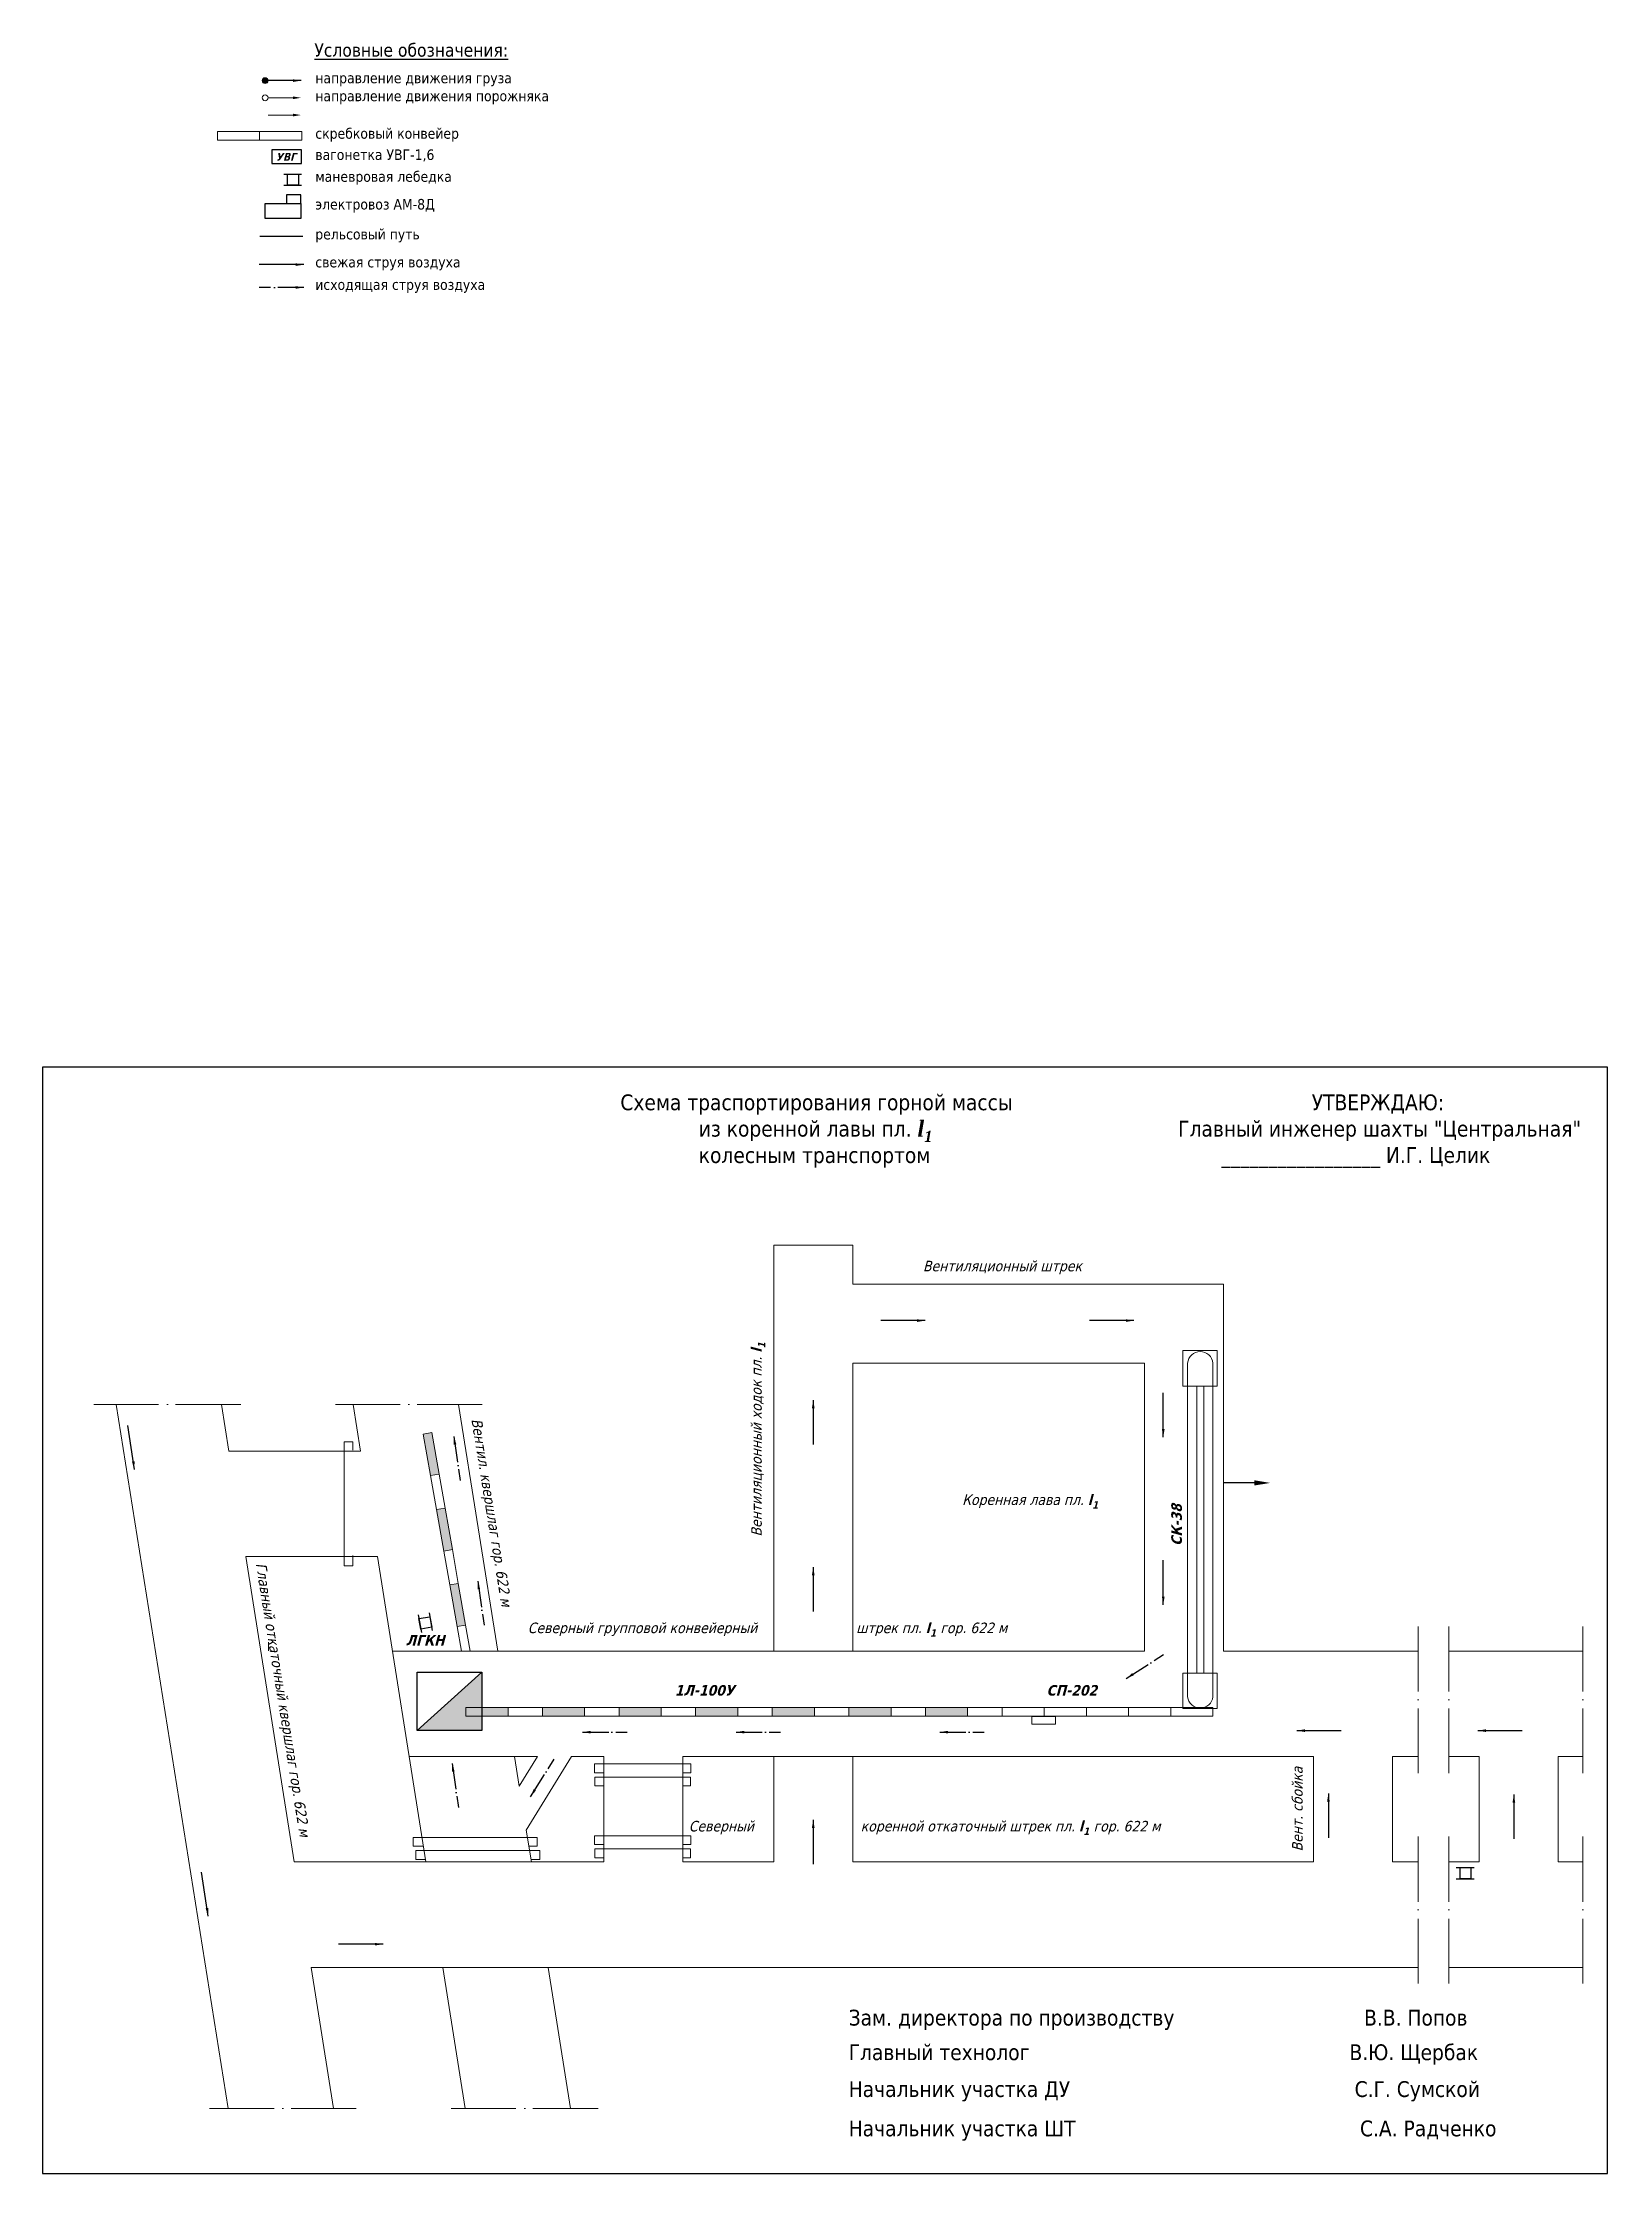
# Model space of a CAD drawing. Header units: millimetres. Extents: x 11621 to 12126, y -204 to 189.
# Drawn here: x 11621.1 to 11909.2, y -203.7 to 188.6 of the extents above; entities that cross this region are included whole.
import ezdxf

# ---------------------------------------------------------------- set-up
doc = ezdxf.new("R2010")
doc.units = ezdxf.units.MM
doc.linetypes.add('ACAD_ISO04W100', pattern=[30, 24, -3, 0, -3])
doc.styles.get("Standard").update_dxf_attribs({"font": 'TAHOMA.TTF'})
doc.dimstyles.new('ISO-25', dxfattribs={"dimtxt": 2.5, "dimasz": 2.5, "dimexe": 1.25, "dimexo": 0.625, "dimtad": 1, "dimdec": 0, "dimlfac": 50, "dimtxsty": 'Standard', "dimcen": 2.5, "dimadec": 0, "dimazin": 0, "dimtfac": 1, "dimtdec": 0, "dimtmove": 0, "dimatfit": 3, "dimfxl": 1, "dimarcsym": 0})

msp = doc.modelspace()

# ---------------------------------------------------------------- texts
at = {"attachment_point": 1}
for s, insert, char_height, width in [('\\A1;\\pi20.556;{\\LУсловные обозначения:}', (11650.59, 188.41), 2.425, 77.4476), ('\\A1;направление движения груза', (11671.31, 183.03), 1.94, 77.4476), ('\\A1;направление движения порожняка', (11671.31, 179.72), 1.94, 77.4476), ('\\A1;скребковый конвейер', (11671.31, 172.81), 1.94, 77.4476), ('\\A1;вагонетка УВГ-1,6', (11671.31, 168.9), 1.94, 77.4476), ('\\A1;{\\fTahoma|b1|i1|c204|p34;УВГ}', (11664.04, 168.27), 1.455, 77.4476), ('\\A1;маневровая лебедка', (11671.31, 164.88), 1.94, 77.4476), ('\\A1;электровоз АМ-8Д', (11671.31, 159.78), 1.94, 77.4476), ('\\A1;рельсовый путь', (11671.31, 154.27), 1.94, 77.4476), ('\\A1;свежая струя воздуха', (11671.31, 149.12), 1.94, 77.4476), ('\\A1;исходящая струя воздуха', (11671.31, 144.98), 1.94, 77.4476), ('\\A1;\\pi2.5442;Схема траспортирования горной массы \\P\\pi16.983;из коренной лавы пл. {\\fTimes New Roman|b1|i1|c0|p18;l\\H0.7x;\\S^ 1;\\H1.4286x;\\P\\pi17.641;}колесным транспортом', (11724.93, -5.09), 2.91, 77.4476), ('\\A1;\\pi26.267;УТВЕРЖДАЮ:\\P\\pi1.6697;Главный инженер шахты "Центральная"\\P\\pi9.659;_________________ И.Г. Целик', (11828.5, -5.09), 2.91, 77.4476), ('\\A1;\\pi64.077;{\\fTahoma|b0|i1|c204|p34;Вентиляционный штрек}', (11719.11, -35.72), 1.94, 157.689), ('\\A1;\\pi37.109;{\\fTahoma|b0|i1|c204|p34;Коренная лава пл. \\fTahoma|b1|i1|c204|p34;l\\H0.7x;\\S^ 1;\\H1.4286x; }', (11753.29, -78.74), 1.94, 99.7295), ('\\A1;\\pi74.873;{\\fTahoma|b1|i1|c204|p34;ЛГКН}', (11613.08, -104.62), 1.94, 157.689), ('\\A1;\\pi3.8184;{\\fTahoma|b0|i1|c204|p34;Северный групповой конвейерный                         штрек пл. \\fTahoma|b1|i1|c204|p34;l\\H0.7x;\\S^ 1;\\H1.4286x; \\fTahoma|b0|i1|c204|p34;гор. 622 м}', (11706.6, -102.34), 1.94, 99.7295), ('\\A1;\\pi72.731;{\\fTahoma|b1|i1|c204|p34;1Л-100У}', (11664.76, -113.84), 1.94, 157.689), ('\\A1;\\pi73.734;{\\fTahoma|b1|i1|c204|p34;СП-202}', (11732.2, -113.84), 1.94, 157.689), ('\\A1;\\pi33.467;{\\fTahoma|b0|i1|c204|p34;Северный                           коренной откаточный штрек пл. \\fTahoma|b1|i1|c204|p34;l\\H0.7x;\\S^ 1;\\H1.4286x; \\fTahoma|b0|i1|c204|p34;гор. 622 м}', (11706.6, -138.85), 1.94, 157.689), ('\\A1;Зам. директора по производству                                В.В. Попов', (11769.51, -173.62), 2.91, 133.5338), ('\\A1;Главный технолог                                                      В.Ю. Щербак', (11769.51, -179.99), 2.91, 133.5338), ('\\A1;Начальник участка ДУ                                                С.Г. Сумской', (11769.51, -186.77), 2.91, 133.5338), ('\\A1;Начальник участка ШТ                                                С.А. Радченко', (11769.51, -194.01), 2.91, 133.5338)]:
    msp.add_mtext(s, dxfattribs=dict(at, insert=insert, char_height=char_height, width=width))
at = {"char_height": 1.94, "attachment_point": 1}
for s, insert, width, rotation in [('\\A1;\\pi31.83;{\\fTahoma|b0|i1|c204|p34;Вентиляционный ходок пл. \\fTahoma|b1|i1|c204|p34;l\\H0.7x;\\S^ 1;\\H1.4286x; }', (11751.56, -118.33), 99.7295, 90), ('\\A1;\\pi32.084;{\\fTahoma|b0|i1|c204|p34;Вентил. квершлаг гор. 622 м}', (11696.85, -32.94), 99.7295, 279.1464), ('\\A1;\\pi74.665;{\\fTahoma|b1|i1|c204|p34;СК-38}', (11828.91, -162.86), 157.689, 90), ('\\A1;\\pi23.971;{\\fTahoma|b0|i1|c204|p34;Главный откаточный квершлаг гор. 622 м}', (11658.44, -67.5), 99.7295, 279.1464), ('\\A1;\\pi70.96;{\\fTahoma|b0|i1|c204|p34;Вент. сбойка}', (11851.15, -215.43), 157.689, 90)]:
    msp.add_mtext(s, dxfattribs=dict(at, insert=insert, width=width, rotation=rotation))

# ---------------------------------------------------------------- hatches: boundary and pattern name
at = {"lineweight": 15}
h = msp.add_hatch(color=7, dxfattribs=at)
edge = h.paths.add_edge_path()
edge.add_arc((11662.07, 181.57), 0.541, 0, 360)
at = {"lineweight": 30}
h = msp.add_hatch(color=9, dxfattribs=at)
h.paths.add_polyline_path([(11698.98, -102.78), (11697.64, -95.13), (11696.06, -95.41), (11697.4, -103.06)])
h.paths.add_polyline_path([(11696.55, -88.89), (11695.21, -81.24), (11693.63, -81.52), (11694.97, -89.17)])
h.paths.add_polyline_path([(11694.11, -75), (11692.77, -67.35), (11691.19, -67.63), (11692.53, -75.28)])
msp.add_hatch(color=7, dxfattribs=at).paths.add_polyline_path([(11702, -111.48), (11702, -122.19), (11690.05, -122.19)])
h = msp.add_hatch(color=9, dxfattribs=at)
h.paths.add_polyline_path([(11791.41, -117.98), (11783.64, -117.98), (11783.64, -119.59), (11791.41, -119.59)])
h.paths.add_polyline_path([(11777.31, -117.98), (11769.54, -117.98), (11769.54, -119.59), (11777.31, -119.59)])
h.paths.add_polyline_path([(11763.21, -117.98), (11755.44, -117.98), (11755.44, -119.59), (11763.21, -119.59)])
h.paths.add_polyline_path([(11749.1, -117.98), (11741.34, -117.98), (11741.34, -119.59), (11749.1, -119.59)])
h.paths.add_polyline_path([(11735, -117.98), (11727.24, -117.98), (11727.24, -119.59), (11735, -119.59)])
h.paths.add_polyline_path([(11720.9, -117.98), (11713.13, -117.98), (11713.13, -119.59), (11720.9, -119.59)])
h.paths.add_polyline_path([(11706.8, -117.98), (11699.03, -117.98), (11699.03, -119.59), (11706.8, -119.59)])

# ---------------------------------------------------------------- linework, layer by layer
at = {"color": 7, "lineweight": 30}
for p, q in [((11665.49, 164.37), (11668.8, 164.37)), ((11665.49, 162.33), (11668.8, 162.33)), ((11669, 152.86), (11661.08, 152.86)), ((11690.27, -100.89), (11690.84, -104.15)), ((11692.28, -100.53), (11692.85, -103.8)), ((11690.05, -122.19), (11702, -111.48)), ((11881.35, -147.45), (11884.66, -147.45)), ((11881.35, -149.49), (11884.66, -149.49))]:
    msp.add_line(p, q, dxfattribs=at)
at = {"color": 7, "lineweight": 15}
for p, q in [((11755.71, -107.61), (11755.71, -32.83)), ((11755.71, -32.83), (11770.26, -32.83)), ((11770.26, -40.01), (11770.26, -32.83)), ((11770.26, -40.01), (11838.53, -40.01)), ((11838.53, -107.61), (11838.53, -40.01)), ((11770.26, -54.56), (11823.98, -54.56)), ((11770.26, -107.61), (11770.26, -54.56)), ((11823.98, -107.61), (11823.98, -54.56)), ((11831.91, -116.08), (11831.91, -54.55)), ((11836.57, -116.08), (11836.57, -54.55)), ((11833.6, -111.64), (11833.6, -58.78)), ((11834.89, -111.64), (11834.89, -58.78)), ((11634.64, -62.18), (11655.27, -191.77)), ((11654.04, -62.18), (11655.41, -70.79)), ((11678.29, -62.18), (11679.66, -70.79)), ((11697.69, -62.18), (11704.92, -107.61)), ((11655.41, -70.79), (11679.66, -70.79)), ((11692.53, -75.28), (11693.63, -81.52)), ((11695.21, -81.24), (11694.11, -75)), ((11658.5, -90.19), (11667.44, -146.41)), ((11658.5, -90.19), (11682.75, -90.19)), ((11682.75, -90.19), (11691.69, -146.41)), ((11696.55, -88.89), (11694.97, -89.17)), ((11694.97, -89.17), (11696.06, -95.41)), ((11697.64, -95.13), (11696.55, -88.89)), ((11698.98, -102.78), (11697.4, -103.06)), ((11697.4, -103.06), (11698.2, -107.61)), ((11699.83, -107.61), (11698.98, -102.78)), ((11662.7, -105.94), (11662.7, -107.54)), ((11685.52, -107.61), (11823.98, -107.61)), ((11838.53, -107.61), (11874.36, -107.61)), ((11880.02, -107.61), (11904.7, -107.61)), ((11831.91, -116.08), (11831.91, -115.98)), ((11836.57, -116.08), (11836.57, -115.98)), ((11713.13, -117.98), (11706.8, -117.98)), ((11706.8, -117.98), (11706.8, -119.59)), ((11706.8, -119.59), (11713.13, -119.59)), ((11727.24, -117.98), (11720.9, -117.98)), ((11720.9, -117.98), (11720.9, -119.59)), ((11720.9, -119.59), (11727.24, -119.59)), ((11741.34, -117.98), (11735, -117.98)), ((11735, -117.98), (11735, -119.59)), ((11735, -119.59), (11741.34, -119.59)), ((11755.44, -117.98), (11749.1, -117.98)), ((11749.1, -117.98), (11749.1, -119.59)), ((11749.1, -119.59), (11755.44, -119.59)), ((11769.54, -117.98), (11763.21, -117.98)), ((11763.21, -117.98), (11763.21, -119.59)), ((11763.21, -119.59), (11769.54, -119.59)), ((11783.64, -117.98), (11777.31, -117.98)), ((11777.31, -117.98), (11777.31, -119.59)), ((11777.31, -119.59), (11783.64, -119.59)), ((11797.74, -117.98), (11791.41, -117.98)), ((11791.41, -117.98), (11791.41, -119.59)), ((11791.41, -119.59), (11797.74, -119.59)), ((11797.74, -119.59), (11797.74, -117.98)), ((11688.61, -127.01), (11712.2, -127.01)), ((11708.01, -127.01), (11708.87, -132.43)), ((11712.2, -127.01), (11708.87, -132.43)), ((11718.48, -127.01), (11710.16, -140.55)), ((11718.48, -127.01), (11724.43, -127.01)), ((11724.43, -146.41), (11724.43, -127.01)), ((11738.98, -146.41), (11738.98, -127.01)), ((11738.98, -127.01), (11855.1, -127.01)), ((11755.71, -146.41), (11755.71, -127.01)), ((11770.26, -146.41), (11770.26, -127.01)), ((11855.1, -146.41), (11855.1, -127.01)), ((11869.65, -146.41), (11869.65, -127.01)), ((11869.65, -127.01), (11874.36, -127.01)), ((11880.02, -127.01), (11885.59, -127.01)), ((11885.59, -146.41), (11885.59, -127.01)), ((11900.14, -146.41), (11900.14, -127.01)), ((11900.14, -127.01), (11904.7, -127.01)), ((11710.16, -140.55), (11711.09, -146.41)), ((11667.44, -146.41), (11724.43, -146.41)), ((11738.98, -146.41), (11755.71, -146.41)), ((11770.26, -146.41), (11855.1, -146.41)), ((11869.65, -146.41), (11874.36, -146.41)), ((11880.02, -146.41), (11885.59, -146.41)), ((11900.14, -146.41), (11904.7, -146.41)), ((11670.53, -165.81), (11874.36, -165.81)), ((11670.53, -165.81), (11674.67, -191.77)), ((11694.78, -165.81), (11698.92, -191.77)), ((11714.18, -165.81), (11718.32, -191.77)), ((11880.02, -165.81), (11904.7, -165.81))]:
    msp.add_line(p, q, dxfattribs=at)
at = {"color": 7, "linetype": 'ACAD_ISO04W100', "lineweight": 0, "ltscale": 0.5}
for p, q in [((11657.57, -62.18), (11630.53, -62.18)), ((11702.06, -62.18), (11675.02, -62.18)), ((11874.36, -103.04), (11874.36, -130.08)), ((11880.02, -103.04), (11880.02, -130.08)), ((11904.7, -103.04), (11904.7, -130.08)), ((11874.36, -141.75), (11874.36, -168.79)), ((11880.02, -141.75), (11880.02, -168.79)), ((11904.7, -141.75), (11904.7, -168.79)), ((11678.86, -191.77), (11651.82, -191.77)), ((11723.36, -191.77), (11696.32, -191.77))]:
    msp.add_line(p, q, dxfattribs=at)
at = {"color": 7, "lineweight": 0}
for p, q in [((11676.61, -91.9), (11676.61, -69.07)), ((11676.61, -69.07), (11678.25, -69.07)), ((11678.25, -69.07), (11678.25, -70.61)), ((11678.25, -91.9), (11678.25, -90.01)), ((11676.61, -91.9), (11678.25, -91.9)), ((11722.72, -128.37), (11740.44, -128.37)), ((11722.72, -128.37), (11722.72, -130.01)), ((11740.44, -128.37), (11740.44, -130.01)), ((11722.72, -130.01), (11724.43, -130.01)), ((11722.75, -130.77), (11740.36, -130.77)), ((11722.75, -130.77), (11722.75, -132.42)), ((11722.75, -132.42), (11724.43, -132.42)), ((11740.44, -130.01), (11738.98, -130.01)), ((11740.36, -132.42), (11738.98, -132.42)), ((11740.36, -130.77), (11740.36, -132.42)), ((11689.35, -141.88), (11712.18, -141.88)), ((11689.35, -141.88), (11689.35, -143.52)), ((11689.35, -143.52), (11691.24, -143.52)), ((11689.79, -144.28), (11712.63, -144.28)), ((11689.79, -144.28), (11689.79, -145.93)), ((11712.18, -143.52), (11710.64, -143.52)), ((11712.18, -141.88), (11712.18, -143.52)), ((11712.63, -144.28), (11712.63, -145.93)), ((11722.72, -141.57), (11740.44, -141.57)), ((11722.72, -141.57), (11722.72, -143.22)), ((11722.72, -143.22), (11724.43, -143.22)), ((11722.75, -143.98), (11740.36, -143.98)), ((11722.75, -143.98), (11722.75, -145.62)), ((11740.44, -143.22), (11738.98, -143.22)), ((11740.36, -143.98), (11740.36, -145.62)), ((11740.44, -141.57), (11740.44, -143.22)), ((11689.79, -145.93), (11691.68, -145.93)), ((11712.63, -145.93), (11711.08, -145.93)), ((11722.75, -145.62), (11724.43, -145.62)), ((11740.36, -145.62), (11738.98, -145.62))]:
    msp.add_line(p, q, dxfattribs=at)
at = {"color": 7, "lineweight": 15}
for points in [[(11667.23, 178.41), (11662.61, 178.41)], [(11667.23, 175.23), (11662.61, 175.23)]]:
    msp.add_lwpolyline(points, dxfattribs=at)
for points in [[(11653.29, 172.23), (11661.06, 172.23), (11661.06, 170.63), (11653.29, 170.63)], [(11661.06, 172.23), (11668.83, 172.23), (11668.83, 170.63), (11661.06, 170.63)], [(11831.05, -52.24), (11837.36, -52.24), (11837.36, -58.78), (11831.05, -58.78)], [(11694.11, -75), (11692.77, -67.35), (11691.19, -67.63), (11692.53, -75.28)], [(11696.55, -88.89), (11695.21, -81.24), (11693.63, -81.52), (11694.97, -89.17)], [(11698.98, -102.78), (11697.64, -95.13), (11696.06, -95.41), (11697.4, -103.06)], [(11831.05, -111.64), (11837.36, -111.64), (11837.36, -118.18), (11831.05, -118.18)], [(11706.8, -117.98), (11699.03, -117.98), (11699.03, -119.59), (11706.8, -119.59)], [(11720.9, -117.98), (11713.13, -117.98), (11713.13, -119.59), (11720.9, -119.59)], [(11735, -117.98), (11727.24, -117.98), (11727.24, -119.59), (11735, -119.59)], [(11749.1, -117.98), (11741.34, -117.98), (11741.34, -119.59), (11749.1, -119.59)], [(11763.21, -117.98), (11755.44, -117.98), (11755.44, -119.59), (11763.21, -119.59)], [(11777.31, -117.98), (11769.54, -117.98), (11769.54, -119.59), (11777.31, -119.59)], [(11791.41, -117.98), (11783.64, -117.98), (11783.64, -119.59), (11791.41, -119.59)], [(11805.51, -117.98), (11797.74, -117.98), (11797.74, -119.59), (11805.51, -119.59)], [(11807.58, -121.06), (11803.22, -121.06), (11803.22, -119.6), (11807.58, -119.6)], [(11813.28, -117.98), (11805.51, -117.98), (11805.51, -119.59), (11813.28, -119.59)], [(11821.04, -117.98), (11813.28, -117.98), (11813.28, -119.59), (11821.04, -119.59)], [(11828.81, -117.98), (11821.04, -117.98), (11821.04, -119.59), (11828.81, -119.59)], [(11836.58, -117.98), (11828.81, -117.98), (11828.81, -119.59), (11836.58, -119.59)]]:
    msp.add_lwpolyline(points, close=True, dxfattribs=at)
at = {"color": 7, "lineweight": 30}
for points in [[(11668.77, 168.83), (11663.32, 168.83), (11663.32, 166.3), (11668.77, 166.3)], [(11666.22, 164.37), (11668.19, 164.37), (11668.19, 162.33), (11666.22, 162.33)], [(11662.08, 156.2), (11662.08, 158.94), (11668.64, 158.92), (11668.64, 156.19)], [(11668.64, 158.92), (11668.65, 160.56), (11665.99, 160.57), (11665.99, 158.93)], [(11692.4, -101.26), (11692.74, -103.2), (11690.73, -103.55), (11690.39, -101.61)], [(11882.08, -147.45), (11884.05, -147.45), (11884.05, -149.49), (11882.08, -149.49)]]:
    msp.add_lwpolyline(points, close=True, dxfattribs=at)
for points in [[(11621.11, -0.05), (11621.11, -203.75), (11909.2, -203.75), (11909.2, -0.05), (11621.11, -0.05)], [(11845.63, -76.62), (11838.53, -76.62)], [(11702, -111.48), (11702, -122.19), (11690.05, -122.19)], [(11690.05, -122.19), (11690.05, -111.48), (11702, -111.48)]]:
    msp.add_lwpolyline(points, dxfattribs=at)
at = {"color": 7, "lineweight": 15}
for centre in [(11662.07, 181.57), (11662.07, 178.41)]:
    msp.add_circle(centre, 0.541, dxfattribs=at)
for centre, start, end in [((11834.24, -54.77), 5.4578, 174.5422), ((11834.24, -115.76), 185.4578, 354.5422)]:
    msp.add_arc(centre, 2.34, start, end, dxfattribs=at)
for points in [[(11667.23, 178.65), (11668.69, 178.41), (11667.23, 178.17)], [(11667.23, 175.47), (11668.69, 175.23), (11667.23, 174.99)]]:
    msp.add_solid(points, dxfattribs=at)
at = {"color": 7, "lineweight": 30}
msp.add_solid([(11844.18, -76.13), (11847.09, -76.62), (11844.18, -77.1)], dxfattribs=at)

msp.set_redraw_order([(e.dxf.handle, doc.entitydb.next_handle()) for e in msp.query("TEXT MTEXT ATTDEF DIMENSION ARC_DIMENSION")])  # texts and dimensions are drawn at this point

# ---------------------------------------------------------------- leaders
at = {"color": 7, "lineweight": 15}
msp.add_leader([(11668.69, 181.57), (11662.07, 181.57)], dimstyle='ISO-25', override={"dimtxt": 1.5, "dimasz": 1.5, "dimexe": 0.05, "dimexo": 0, "dimgap": 1, "dimtad": 0, "dimdec": 1, "dimrnd": 0.005, "dimadec": 4, "dimtdec": 1}, dxfattribs=at)
at = {"color": 7, "lineweight": 30}
for points in [[(11669.19, 147.69), (11661, 147.69)], [(11783.61, -46.73), (11775.42, -46.73)], [(11822.04, -46.73), (11813.85, -46.73)], [(11762.99, -61.38), (11762.99, -69.57)], [(11827.43, -68.21), (11827.43, -60.02)], [(11638.01, -74.14), (11636.79, -66.04)], [(11762.99, -92.12), (11762.99, -100.31)], [(11827.43, -99.06), (11827.43, -90.87)], [(11852.01, -122.23), (11860.19, -122.23)], [(11885.34, -122.23), (11893.53, -122.23)], [(11857.84, -133.78), (11857.84, -141.97)], [(11891.98, -133.98), (11891.98, -142.17)], [(11762.99, -138.63), (11762.99, -146.81)], [(11651.59, -156.4), (11650.37, -148.3)], [(11683.78, -161.55), (11675.59, -161.55)]]:
    msp.add_leader(points, dimstyle='ISO-25', override={"dimtxt": 1.5, "dimasz": 1.5, "dimexe": 0.05, "dimexo": 0, "dimgap": 1, "dimtad": 0, "dimdec": 1, "dimrnd": 0.005, "dimadec": 4, "dimtdec": 1}, dxfattribs=at)
at = {"color": 7, "linetype": 'ACAD_ISO04W100', "lineweight": 30, "ltscale": 0.2}
for points in [[(11669.19, 143.49), (11661, 143.49)], [(11696.83, -68.06), (11697.98, -76.17)], [(11701.22, -94.72), (11702.38, -102.83)], [(11820.61, -112.64), (11827.5, -108.21)], [(11720.53, -122.51), (11728.72, -122.51)], [(11748.78, -122.51), (11756.96, -122.51)], [(11786.28, -122.51), (11794.47, -122.51)], [(11696.5, -128.25), (11697.66, -136.36)], [(11710.93, -134.39), (11715.31, -127.46)]]:
    msp.add_leader(points, dimstyle='ISO-25', override={"dimtxt": 1.5, "dimasz": 1.5, "dimexe": 0.05, "dimexo": 0, "dimgap": 1, "dimtad": 0, "dimdec": 1, "dimrnd": 0.005, "dimadec": 4, "dimtdec": 1}, dxfattribs=at)

doc.saveas('drawing.dxf')
